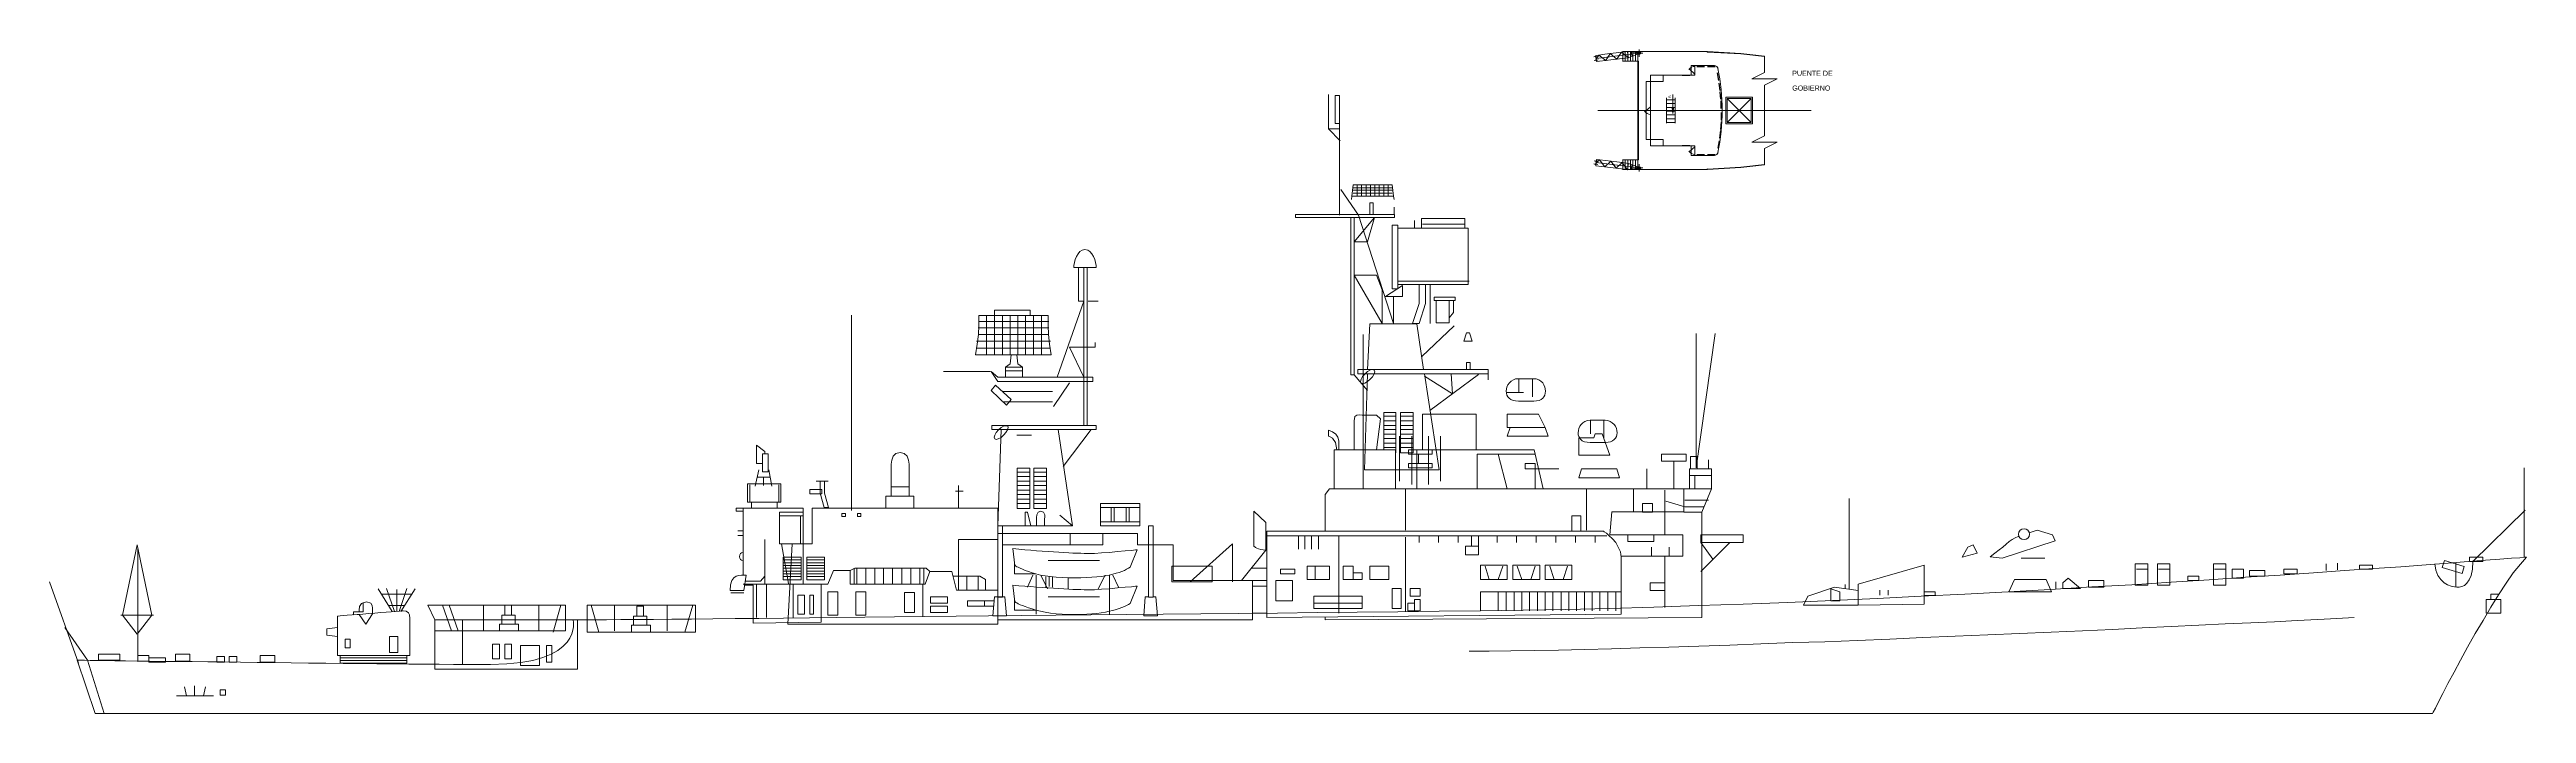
# Model space of a CAD drawing. Header units: millimetres. Extents: x -11119 to 8439, y -3599 to 8618.
# Drawn here: x -11119 to 8439, y -3599 to 1641 of the extents above; entities that cross this region are included whole.
import ezdxf

# ---------------------------------------------------------------- set-up
doc = ezdxf.new("R2010")
doc.units = ezdxf.units.MM
doc.layers.add('a_MUEBLE', color=250, linetype='Continuous', lineweight=5)
doc.layers.add('a_TEXTO', color=7, linetype='Continuous', lineweight=0)
doc.styles.add('CA_100_TEXTO', font='arial.ttf', dxfattribs={"height": 20})
doc.styles.add('CA_200_TEXTO', font='arial.ttf', dxfattribs={"height": 40})

# ---------------------------------------------------------------- blocks, each defined once
blk = doc.blocks.new('*X4')
at = {"color": 0}
for p, q in [((552.6, 104.7), (554.7, 106.7)), ((552.6, 104.5), (554.7, 106.6)), ((552.6, 104.3), (554.7, 106.4)), ((552.6, 104.1), (554.7, 106.2)), ((552.7, 105.7), (554.6, 107.5)), ((552.7, 105.5), (554.6, 107.4)), ((552.7, 105.3), (554.6, 107.2)), ((552.7, 105.1), (554.6, 107)), ((552.7, 104.9), (554.6, 106.9)), ((552.8, 106.7), (554.5, 108.3)), ((552.8, 106.5), (554.5, 108.2)), ((552.8, 106.3), (554.5, 108)), ((552.8, 106.1), (554.5, 107.8)), ((552.8, 105.9), (554.6, 107.7)), ((552.8, 104.1), (554.7, 106.1)), ((552.9, 107.5), (554.4, 109)), ((552.9, 107.3), (554.4, 108.8)), ((552.9, 107.1), (554.5, 108.6)), ((552.9, 106.9), (554.5, 108.5)), ((553, 108.4), (554.3, 109.8)), ((553, 108.2), (554.4, 109.6)), ((553, 108), (554.4, 109.4)), ((553, 107.9), (554.4, 109.3)), ((553, 107.7), (554.4, 109.1)), ((553, 104.1), (554.7, 105.9)), ((553.1, 109.4), (554.3, 110.6)), ((553.1, 109.2), (554.3, 110.4)), ((553.1, 109), (554.3, 110.2)), ((553.1, 108.8), (554.3, 110.1)), ((553.1, 108.6), (554.3, 109.9)), ((553.2, 110.4), (554.2, 111.3)), ((553.2, 110.2), (554.2, 111.2)), ((553.2, 110), (554.2, 111)), ((553.2, 109.8), (554.2, 110.9)), ((553.2, 109.6), (554.2, 110.7)), ((553.2, 104.1), (554.8, 105.8)), ((553.3, 111.2), (554.1, 112)), ((553.3, 111), (554.1, 111.8)), ((553.3, 110.8), (554.1, 111.7)), ((553.3, 110.6), (554.2, 111.5)), ((553.3, 104.1), (554.8, 105.6)), ((553.4, 112.2), (554, 112.8)), ((553.4, 112), (554, 112.6)), ((553.4, 111.8), (554.1, 112.5)), ((553.4, 111.6), (554.1, 112.3)), ((553.4, 111.4), (554.1, 112.1)), ((553.5, 113.2), (553.9, 113.6)), ((553.5, 113), (554, 113.4)), ((553.5, 112.8), (554, 113.3)), ((553.5, 112.6), (554, 113.1)), ((553.5, 112.4), (554, 112.9)), ((553.5, 104.1), (554.8, 105.4)), ((553.6, 114.2), (553.9, 114.4)), ((553.6, 114), (553.9, 114.2)), ((553.6, 113.8), (553.9, 114.1)), ((553.6, 113.6), (553.9, 113.9)), ((553.6, 113.4), (553.9, 113.7)), ((553.7, 115.2), (553.8, 115.2)), ((553.7, 115), (553.8, 115)), ((553.7, 114.8), (553.8, 114.9)), ((553.7, 114.6), (553.8, 114.7)), ((553.7, 114.4), (553.8, 114.5)), ((553.7, 104.1), (554.8, 105.3)), ((553.9, 104.1), (554.8, 105.1)), ((554, 104.1), (554.8, 105)), ((554.2, 104.1), (554.9, 104.8)), ((554.4, 104.1), (554.9, 104.6)), ((554.6, 104.1), (554.9, 104.5)), ((554.7, 104.1), (554.9, 104.3)), ((554.9, 104.1), (554.9, 104.2))]:
    blk.add_line(p, q, dxfattribs=at)
blk = doc.blocks.new('ca_nav21')
at = {"layer": 'a_MUEBLE', "linetype": 'Continuous'}
for points in [[(509.45, 4886.2), (509.45, 4614.3), (603.45, 4520.3)], [(598.35, 4657.5), (598.35, 4878.6), (562.75, 4878.6), (562.75, 4657.5), (598.35, 4657.5)], [(598.35, 4860.8), (598.35, 3933.4)], [(509.45, 4614.3), (598.35, 4614.3)], [(1022.65, 3290.5), (1022.65, 3077), (748.25, 3933.4), (608.55, 4136.6)], [(1022.65, 4083.3), (1012.55, 4172.2), (705.05, 4172.2), (694.95, 4083.3), (1022.65, 4083.3)], [(705.05, 4149.3), (1012.55, 4149.3)], [(705.05, 4129), (1012.55, 4129)], [(735.55, 4172.2), (735.55, 4083.3)], [(771.15, 4172.2), (771.15, 4083.3)], [(806.75, 4172.2), (806.75, 4083.3)], [(842.25, 4172.2), (842.25, 4083.3)], [(875.35, 4172.2), (875.35, 4083.3)], [(910.85, 4172.2), (910.85, 4083.3)], [(946.45, 4172.2), (946.45, 4083.3)], [(982.05, 4172.2), (982.05, 4083.3)], [(1030.35, 3915.6), (1030.35, 3938.4), (250.25, 3938.4), (250.25, 3915.6), (1030.35, 3915.6)], [(712.65, 3915.6), (712.65, 2673), (687.25, 2673), (687.25, 3915.6), (712.65, 3915.6)], [(694.95, 4083.3), (692.35, 4057.9)], [(705.05, 4106.1), (1012.55, 4106.1)], [(712.65, 3722.5), (819.45, 3722.5), (872.75, 3915.6)], [(712.65, 3722.5), (819.45, 3722.5), (872.75, 3915.6), (712.65, 3722.5)], [(862.65, 3938.4), (862.65, 4029.9), (837.25, 4029.9), (837.25, 3938.4), (862.65, 3938.4)], [(1022.65, 4083.3), (1027.75, 4057.9)], [(1027.75, 3996.9), (1027.75, 3938.4)], [(1058.25, 3351.5), (1058.25, 3854.6), (1012.55, 3854.6), (1012.55, 3351.5), (1058.25, 3351.5)], [(1012.55, 3854.6), (1012.55, 3854.6), (1012.55, 3854.6), (1012.55, 3854.6), (1012.55, 3854.6)], [(1612.25, 3387), (1612.25, 3829.2), (1058.25, 3829.2), (1058.25, 3387), (1612.25, 3387)], [(1190.45, 3836.8), (1190.45, 3890.2)], [(1190.45, 3836.8), (1190.45, 3890.2), (1190.45, 3836.8)], [(1586.75, 3829.2), (1586.75, 3907.9), (1243.75, 3907.9), (1243.75, 3829.2), (1586.75, 3829.2)], [(1251.35, 3862.2), (1586.75, 3862.2)], [(-1325.05, 3519.2), (-1325.05, 3537), (-1330.15, 3559.8), (-1335.25, 3582.7), (-1345.45, 3605.6), (-1358.15, 3628.4), (-1373.35, 3646.2), (-1391.15, 3656.4), (-1414.05, 3661.5), (-1434.35, 3656.4), (-1452.15, 3646.2), (-1467.35, 3628.4), (-1480.05, 3605.6), (-1490.25, 3582.7), (-1495.35, 3559.8), (-1500.45, 3537), (-1500.45, 3519.2), (-1325.05, 3519.2)], [(-1421.65, 3254.9), (-1421.65, 3519.2), (-1464.85, 3519.2), (-1464.85, 3254.9), (-1421.65, 3254.9)], [(-1396.25, 3519.2), (-1396.25, 2274.2), (-1421.65, 2274.2), (-1421.65, 3519.2), (-1396.25, 3519.2)], [(890.55, 3458.2), (712.65, 3458.2), (933.75, 3077), (933.75, 3343.8)], [(890.55, 3458.2), (712.65, 3458.2), (933.75, 3077), (933.75, 3343.8), (890.55, 3458.2)], [(1093.85, 3376.9), (1093.85, 3290.5), (959.15, 3290.5)], [(1093.85, 3376.9), (1093.85, 3290.5), (959.15, 3290.5), (1093.85, 3376.9)], [(1058.25, 3412.4), (1622.35, 3412.4)], [(1225.95, 3077), (1276.75, 3237.1), (1276.75, 3387), (1225.95, 3387), (1225.95, 3237.1), (1172.65, 3077), (1225.95, 3077)], [(1312.35, 3387), (1312.35, 3077)], [(1312.35, 3387), (1312.35, 3077), (1312.35, 3387)], [(-3256.25, 1600.8), (-3256.25, 3143.1)], [(-3256.25, 1600.8), (-3256.25, 3143.1), (-3256.25, 1600.8)], [(-1678.25, 2830.6), (-1693.55, 2914.4), (-1701.15, 2990.6), (-1703.65, 3061.8), (-1703.65, 3140.6), (-2250.05, 3140.6), (-2250.05, 3061.8), (-2252.55, 2990.6), (-2262.75, 2914.4), (-2277.95, 2830.6), (-1678.25, 2830.6)], [(-2189.05, 3140.6), (-2189.05, 2830.6)], [(-1845.95, 3140.6), (-1845.95, 3183.8), (-2128.05, 3183.8), (-2128.05, 3140.6), (-1845.95, 3140.6)], [(-2128.05, 3140.6), (-2128.05, 2830.6)], [(-2064.55, 3140.6), (-2064.55, 2830.6)], [(-2003.55, 3140.6), (-2003.55, 2830.6)], [(-1942.55, 3140.6), (-1942.55, 2830.6)], [(-1881.55, 3140.6), (-1881.55, 2830.6)], [(-1818.05, 3140.6), (-1818.05, 2830.6)], [(-1757.05, 3140.6), (-1757.05, 2830.6)], [(-1632.55, 2655.2), (-1421.65, 3254.9)], [(-1632.55, 2655.2), (-1421.65, 3254.9), (-1632.55, 2655.2)], [(-1386.05, 3254.9), (-1307.35, 3254.9)], [(-1386.05, 3254.9), (-1307.35, 3254.9), (-1386.05, 3254.9)], [(1510.55, 3260), (1510.55, 3285.4), (1345.45, 3285.4), (1345.45, 3260), (1510.55, 3260)], [(1462.25, 3082.1), (1462.25, 3260), (1360.65, 3260), (1360.65, 3082.1), (1462.25, 3082.1)], [(1462.25, 3122.8), (1462.25, 3260), (1497.85, 3260), (1497.85, 3166), (1462.25, 3122.8)], [(-2267.85, 2937.3), (-1685.95, 2937.3)], [(-2255.05, 3044), (-1698.65, 3044)], [(-2255.05, 2990.6), (-1698.65, 2990.6)], [(-2250.05, 3094.8), (-1698.65, 3094.8)], [(783.85, 2990.6), (783.85, 1773.6)], [(783.85, 2990.6), (783.85, 1773.6), (783.85, 2990.6)], [(1261.55, 2716.2), (1208.15, 3074.5), (837.25, 3074.5), (819.45, 2716.2), (1261.55, 2716.2)], [(1502.95, 3059.2), (1246.35, 2817.9)], [(1645.25, 2937.3), (1624.95, 3003.3), (1599.55, 3003.3), (1579.15, 2937.3), (1645.25, 2937.3)], [(3413.75, 2998.3), (3413.75, 1938.8), (3563.65, 2998.3)], [(-2267.85, 2883.9), (-1685.95, 2883.9)], [(-1950.15, 2830.6), (-1942.55, 2759.4), (-1906.95, 2734), (-1906.95, 2655.2), (-2039.15, 2655.2), (-2039.15, 2734), (-2003.55, 2759.4), (-1995.95, 2830.6), (-1950.15, 2830.6)], [(-1332.75, 2927.1), (-1332.75, 2891.5), (-1535.95, 2891.5), (-1421.65, 2655.2)], [(1629.95, 2716.2), (1629.95, 2769.6), (1599.55, 2769.6), (1599.55, 2716.2), (1629.95, 2716.2)], [(-2158.55, 2698.4), (-2529.55, 2698.4)], [(-2153.45, 2698.4), (-2100.05, 2619.7), (-1350.45, 2619.7), (-1350.45, 2655.2), (-2100.05, 2655.2), (-2153.45, 2698.4)], [(-1995.95, 2477.4), (-2117.85, 2591.7), (-2153.45, 2548.5), (-2031.45, 2434.3), (-1995.95, 2477.4)], [(-2039.15, 2734), (-1906.95, 2734)], [(-2039.15, 2703.5), (-1906.95, 2703.5)], [(-1535.95, 2609.5), (-1660.55, 2424.1)], [(712.65, 2673), (819.45, 2548.5)], [(1772.25, 2716.2), (1772.25, 2680.6), (743.15, 2680.6), (743.15, 2716.2), (1772.25, 2716.2)], [(839.75, 2637.4), (857.55, 2657.8), (870.25, 2680.6), (875.35, 2695.9), (870.25, 2708.6), (857.55, 2713.7), (842.25, 2711.1), (819.45, 2698.4), (799.05, 2680.6), (778.75, 2660.3), (768.55, 2637.4), (763.55, 2619.7), (766.05, 2607), (778.75, 2604.4), (796.55, 2607), (819.45, 2619.7), (839.75, 2637.4)], [(794.05, 1923.5), (819.45, 2680.6), (1269.15, 2680.6), (1383.55, 1923.5), (794.05, 1923.5)], [(1269.15, 2662.9), (1490.25, 2523.1), (1480.05, 2680.6)], [(1696.05, 2675.6), (1309.85, 2391.1)], [(1772.25, 2680.6), (1772.25, 2632.4)], [(1772.25, 2680.6), (1772.25, 2632.4), (1772.25, 2680.6)], [(2130.55, 2464.7), (2153.45, 2467.2), (2173.75, 2469.7), (2189.05, 2477.4), (2201.75, 2487.5), (2211.85, 2500.2), (2219.55, 2512.9), (2222.05, 2528.2), (2224.55, 2543.4), (2222.05, 2561.2), (2219.55, 2576.5), (2211.85, 2594.2), (2201.75, 2609.5), (2186.45, 2622.2), (2171.25, 2632.4), (2150.85, 2640), (2130.55, 2642.5), (2011.15, 2642.5), (1988.25, 2640), (1970.45, 2632.4), (1952.75, 2622.2), (1939.95, 2609.5), (1927.25, 2594.2), (1919.65, 2576.5), (1917.15, 2561.2), (1914.55, 2543.4), (1917.15, 2528.2), (1919.65, 2512.9), (1927.25, 2500.2), (1937.45, 2487.5), (1950.15, 2477.4), (1967.95, 2469.7), (1988.25, 2467.2), (2011.15, 2464.7), (2130.55, 2464.7)], [(2013.65, 2642.5), (2013.65, 2535.8)], [(2013.65, 2642.5), (2013.65, 2535.8), (2013.65, 2642.5)], [(2120.45, 2642.5), (2120.45, 2500.2)], [(2120.45, 2642.5), (2120.45, 2500.2), (2120.45, 2642.5)], [(-2064.55, 2540.9), (-1668.15, 2540.9)], [(-2064.55, 2459.6), (-1668.15, 2459.6)], [(712.65, 2081.1), (712.65, 2109), (712.65, 2172.5), (712.65, 2248.8), (712.65, 2309.8), (717.75, 2342.8), (733.05, 2355.5), (753.35, 2358), (776.25, 2355.5), (788.95, 2355.5), (804.15, 2355.5), (824.45, 2355.5), (842.25, 2355.5), (860.05, 2355.5), (875.35, 2355.5), (885.45, 2355.5), (890.55, 2355.5), (921.05, 2325), (890.55, 2081.1), (712.65, 2081.1)], [(1040.45, 2058.2), (1043.05, 2058.2), (1043.05, 2375.8), (946.45, 2375.8), (946.45, 2081.1), (946.45, 2081.1)], [(1177.65, 2058.2), (1177.65, 2375.8), (1078.55, 2375.8), (1078.55, 2058.2), (1177.65, 2058.2)], [(1675.75, 2081.1), (1675.75, 2363.1), (1251.35, 2363.1), (1251.35, 2081.1), (1675.75, 2081.1)], [(1919.65, 2533.3), (2049.25, 2533.3)], [(1919.65, 2533.3), (2049.25, 2533.3), (1919.65, 2533.3)], [(2222.05, 2256.4), (1922.25, 2256.4), (1922.25, 2363.1), (2168.65, 2363.1), (2222.05, 2256.4)], [(-1325.05, 2274.2), (-1325.05, 2241.1), (-2148.35, 2241.1), (-2148.35, 2274.2), (-1325.05, 2274.2)], [(-2054.35, 2198), (-2036.55, 2218.3), (-2023.85, 2238.6), (-2018.75, 2256.4), (-2021.35, 2269.1), (-2034.05, 2271.6), (-2051.85, 2269.1), (-2074.65, 2256.4), (-2095.05, 2238.6), (-2112.75, 2218.3), (-2125.55, 2195.4), (-2130.55, 2180.2), (-2125.55, 2167.5), (-2112.75, 2162.4), (-2097.55, 2167.5), (-2074.65, 2177.6), (-2054.35, 2198)], [(-2100.05, 1481.4), (-2074.65, 2241.1), (-1624.95, 2241.1), (-1510.55, 1481.4), (-2100.05, 1481.4)], [(-1950.15, 2195.4), (-1835.85, 2195.4)], [(-1950.15, 2195.4), (-1835.85, 2195.4), (-1950.15, 2195.4)], [(-1363.25, 2241.1), (-1584.25, 1948.9)], [(509.45, 2236.1), (509.45, 2187.8), (519.55, 2185.2), (542.45, 2172.5), (565.35, 2139.5), (575.45, 2081.1), (590.75, 2081.1), (590.75, 2086.1), (593.25, 2103.9), (593.25, 2124.3), (590.75, 2152.2), (583.15, 2180.2), (567.85, 2205.6), (542.45, 2223.4), (509.45, 2236.1)], [(946.45, 2345.3), (1043.05, 2345.3)], [(946.45, 2309.8), (1043.05, 2309.8)], [(946.45, 2274.2), (1043.05, 2274.2)], [(946.45, 2241.1), (1043.05, 2241.1)], [(946.45, 2205.6), (1043.05, 2205.6)], [(946.45, 2170), (1043.05, 2170)], [(1070.95, 2187.8), (1070.95, 1834.6)], [(1070.95, 2187.8), (1070.95, 1834.6), (1070.95, 2187.8)], [(1078.55, 2345.3), (1177.65, 2345.3)], [(1078.55, 2309.8), (1177.65, 2309.8)], [(1078.55, 2274.2), (1177.65, 2274.2)], [(1078.55, 2241.1), (1177.65, 2241.1)], [(1078.55, 2205.6), (1177.65, 2205.6)], [(1078.55, 2170), (1177.65, 2170)], [(1167.55, 2187.8), (1167.55, 1806.6)], [(1299.65, 2187.8), (1299.65, 1806.6)], [(1393.65, 2187.8), (1393.65, 1834.6)], [(1393.65, 2187.8), (1393.65, 1834.6), (1393.65, 2187.8)], [(2244.95, 2187.8), (2222.05, 2256.4), (1945.05, 2256.4), (1922.25, 2187.8), (2244.95, 2187.8)], [(2694.65, 2139.5), (2717.55, 2142), (2737.85, 2144.6), (2753.15, 2152.2), (2765.85, 2162.4), (2775.95, 2172.5), (2783.65, 2185.2), (2786.15, 2200.5), (2788.65, 2215.7), (2786.15, 2233.5), (2783.65, 2248.8), (2775.95, 2266.6), (2765.85, 2281.8), (2750.55, 2294.5), (2735.35, 2304.7), (2715.05, 2312.3), (2694.65, 2314.8), (2575.25, 2314.8), (2554.95, 2312.3), (2534.55, 2304.7), (2519.35, 2294.5), (2506.65, 2281.8), (2493.95, 2266.6), (2486.35, 2248.8), (2483.75, 2233.5), (2481.25, 2215.7), (2481.25, 2200.5), (2486.35, 2185.2), (2493.95, 2172.5), (2501.55, 2162.4), (2514.25, 2152.2), (2532.05, 2144.6), (2552.35, 2142), (2575.25, 2139.5), (2694.65, 2139.5)], [(2732.75, 2037.9), (2486.35, 2037.9), (2486.35, 2175.1), (2605.75, 2175.1), (2615.95, 2208.1), (2671.85, 2208.1), (2732.75, 2037.9)], [(2580.35, 2314.8), (2580.35, 2208.1)], [(2580.35, 2314.8), (2580.35, 2208.1), (2580.35, 2314.8)], [(2684.55, 2314.8), (2684.55, 2175.1)], [(2684.55, 2314.8), (2684.55, 2175.1), (2684.55, 2314.8)], [(-3939.75, 2050.6), (-3939.75, 2068.4), (-4005.85, 2116.6), (-4005.85, 1974.3), (-3957.55, 1974.3), (-3957.55, 1974.3)], [(-3914.35, 1908.3), (-3914.35, 2050.6), (-3957.55, 2050.6), (-3957.55, 1908.3), (-3914.35, 1908.3)], [(-2801.45, 1715.2), (-2801.45, 1778.7), (-2801.45, 1893), (-2801.45, 1966.7), (-2806.45, 1999.8), (-2816.65, 2030.2), (-2839.55, 2053.1), (-2872.55, 2060.7), (-2905.55, 2053.1), (-2925.95, 2030.2), (-2938.65, 1999.8), (-2943.75, 1966.7), (-2943.75, 1893), (-2943.75, 1778.7), (-2943.75, 1715.2), (-2943.75, 1715.2)], [(1040.45, 1773.6), (1040.45, 2081.1), (555.15, 2081.1), (555.15, 1773.6), (1040.45, 1773.6)], [(946.45, 2134.4), (1043.05, 2134.4)], [(946.45, 2098.9), (1043.05, 2098.9)], [(1078.55, 2134.4), (1177.65, 2134.4)], [(1078.55, 2098.9), (1177.65, 2098.9)], [(1327.65, 2045.5), (1327.65, 2081.1), (1142.15, 2081.1), (1142.15, 2045.5), (1327.65, 2045.5)], [(1327.65, 1938.8), (1327.65, 1974.3), (1142.15, 1974.3), (1142.15, 1938.8), (1327.65, 1938.8)], [(1208.15, 2081.1), (2133.15, 2081.1), (2204.25, 1773.6), (1208.15, 1773.6), (1208.15, 2081.1)], [(1220.85, 2045.5), (1220.85, 1974.3)], [(1220.85, 2045.5), (1220.85, 1974.3), (1220.85, 2045.5)], [(1683.35, 1773.6), (1683.35, 2045.5), (2143.25, 2045.5)], [(1851.05, 2045.5), (1922.25, 1773.6)], [(2143.25, 1931.1), (2143.25, 1974.3), (2064.55, 1974.3), (2064.55, 1931.1), (2143.25, 1931.1)], [(3335.05, 1992.1), (3335.05, 2045.5), (3139.35, 2045.5), (3139.35, 1992.1), (3335.05, 1992.1)], [(3235.95, 1992.1), (3235.95, 1773.6)], [(3421.35, 1931.1), (3421.35, 2027.7), (3368.05, 2027.7), (3368.05, 1931.1), (3421.35, 1931.1)], [(3510.35, 2002.3), (3510.35, 1931.1)], [(-3812.75, 1666.9), (-3812.75, 1811.7), (-4076.95, 1811.7), (-4076.95, 1666.9), (-3812.75, 1666.9)], [(-4059.25, 1804.1), (-4059.25, 1666.9)], [(-4059.25, 1804.1), (-4059.25, 1666.9), (-4059.25, 1804.1)], [(-3988.05, 1923.5), (-4016.05, 1793.9)], [(-3988.05, 1923.5), (-4016.05, 1793.9), (-3988.05, 1923.5)], [(-4003.35, 1865.1), (-3896.55, 1865.1)], [(-4003.35, 1865.1), (-3896.55, 1865.1), (-4003.35, 1865.1)], [(-3949.95, 1865.1), (-3949.95, 1799)], [(-3949.95, 1865.1), (-3949.95, 1799), (-3949.95, 1865.1)], [(-3909.25, 1923.5), (-3883.85, 1793.9)], [(-3830.55, 1804.1), (-3830.55, 1666.9)], [(-3830.55, 1804.1), (-3830.55, 1666.9), (-3830.55, 1804.1)], [(-3490.05, 1732.9), (-3490.05, 1768.5), (-3584.05, 1768.5), (-3584.05, 1732.9), (-3490.05, 1732.9)], [(-3535.75, 1834.6), (-3439.25, 1834.6)], [(-3535.75, 1834.6), (-3439.25, 1834.6), (-3535.75, 1834.6)], [(-3472.25, 1626.2), (-3502.75, 1738), (-3502.75, 1834.6), (-3469.65, 1834.6), (-3469.65, 1738), (-3436.65, 1626.2), (-3472.25, 1626.2)], [(-2943.75, 1788.8), (-2801.45, 1788.8)], [(-2943.75, 1788.8), (-2801.45, 1788.8), (-2943.75, 1788.8)], [(-2410.05, 1799), (-2410.05, 1621.1)], [(-1848.55, 1618.6), (-1848.55, 1936.2), (-1947.65, 1936.2), (-1947.65, 1618.6), (-1848.55, 1618.6)], [(-1947.65, 1905.7), (-1848.55, 1905.7)], [(-1947.65, 1870.2), (-1848.55, 1870.2)], [(-1947.65, 1834.6), (-1848.55, 1834.6)], [(-1947.65, 1799), (-1848.55, 1799)], [(-1947.65, 1763.4), (-1848.55, 1763.4)], [(-1716.45, 1618.6), (-1716.45, 1936.2), (-1815.55, 1936.2), (-1815.55, 1618.6), (-1716.45, 1618.6)], [(-1815.55, 1905.7), (-1716.45, 1905.7)], [(-1815.55, 1870.2), (-1716.45, 1870.2)], [(-1815.55, 1834.6), (-1716.45, 1834.6)], [(-1815.55, 1799), (-1716.45, 1799)], [(-1815.55, 1763.4), (-1716.45, 1763.4)], [(484.05, 1438.2), (484.05, 1445.8), (484.05, 1727.9), (519.55, 1773.6), (3317.25, 1773.6), (3317.25, 1588.1), (3456.95, 1588.1), (3456.95, 757.2), (484.05, 739.4), (484.05, 762.3), (484.05, 762.3)], [(1119.25, 1773.6), (1119.25, 1445.8)], [(1119.25, 1773.6), (1119.25, 1445.8), (1119.25, 1773.6)], [(2064.55, 1931.1), (2328.75, 1931.1)], [(2143.25, 1931.1), (2143.25, 1773.6)], [(2809.05, 1860), (2786.15, 1931.1), (2509.15, 1931.1), (2486.35, 1860), (2809.05, 1860)], [(2547.25, 1773.6), (2547.25, 1445.8)], [(2918.25, 1773.6), (2918.25, 1595.7)], [(3025.05, 1931.1), (3025.05, 1773.6)], [(3025.05, 1931.1), (3025.05, 1773.6), (3025.05, 1931.1)], [(3167.25, 1763.4), (3167.25, 1410.2)], [(3317.25, 1773.6), (3535.75, 1773.6), (3456.95, 1588.1), (3317.25, 1588.1), (3317.25, 1773.6)], [(3535.75, 1773.6), (3535.75, 1931.1), (3360.45, 1931.1), (3360.45, 1773.6), (3535.75, 1773.6)], [(3360.45, 1877.8), (3535.75, 1877.8)], [(3403.65, 1877.8), (3403.65, 1773.6)], [(9951.75, 1938.8), (9951.75, 1234.9)], [(9951.75, 1938.8), (9951.75, 1234.9), (9951.75, 1938.8)], [(-4165.95, 1595.7), (-4165.95, 1621.1), (-4112.55, 1621.1), (-4112.55, 1595.7), (-4165.95, 1595.7)], [(-4112.55, 1092.6), (-4112.55, 1621.1), (-3637.35, 1621.1), (-3637.35, 1021.5), (-3495.15, 1021.5), (-3495.15, 721.6), (-4033.75, 714), (-4033.75, 1013.8), (-4099.85, 1013.8), (-4099.85, 1016.4)], [(-3843.25, 1621.1), (-3843.25, 1666.9), (-4046.55, 1666.9), (-4046.55, 1621.1), (-3843.25, 1621.1)], [(-3637.35, 1339.1), (-3637.35, 1588.1), (-3825.45, 1588.1), (-3825.45, 1339.1), (-3637.35, 1339.1)], [(-3723.75, 1339.1), (-3566.25, 1339.1), (-3566.25, 1621.1), (-2100.05, 1621.1), (-2100.05, 703.8), (-3759.35, 703.8), (-3723.75, 1339.1)], [(-3304.55, 1555.1), (-3304.55, 1577.9), (-3332.45, 1577.9), (-3332.45, 1555.1), (-3304.55, 1555.1)], [(-3182.55, 1555.1), (-3182.55, 1577.9), (-3207.95, 1577.9), (-3207.95, 1555.1), (-3182.55, 1555.1)], [(-2763.25, 1621.1), (-2763.25, 1715.2), (-2984.35, 1715.2), (-2984.35, 1621.1), (-2763.25, 1621.1)], [(-2435.55, 1755.8), (-2374.55, 1755.8)], [(-2435.55, 1755.8), (-2374.55, 1755.8), (-2435.55, 1755.8)], [(-1947.65, 1727.9), (-1848.55, 1727.9)], [(-1947.65, 1692.3), (-1848.55, 1692.3)], [(-1947.65, 1656.7), (-1848.55, 1656.7)], [(-1884.15, 1588.1), (-1866.35, 1588.1), (-1840.95, 1481.4), (-1884.15, 1481.4), (-1884.15, 1588.1)], [(-1815.55, 1727.9), (-1716.45, 1727.9)], [(-1815.55, 1692.3), (-1716.45, 1692.3)], [(-1815.55, 1656.7), (-1716.45, 1656.7)], [(-1731.65, 1481.4), (-1731.65, 1539.8), (-1729.15, 1547.5), (-1729.15, 1567.8), (-1739.25, 1588.1), (-1762.15, 1595.7), (-1782.45, 1588.1), (-1792.65, 1567.8), (-1795.15, 1547.5), (-1795.15, 1539.8), (-1795.15, 1481.4), (-1731.65, 1481.4)], [(-1612.25, 1565.2), (-1510.55, 1481.4)], [(-1612.25, 1565.2), (-1510.55, 1481.4), (-1612.25, 1565.2)], [(-979.55, 1481.4), (-979.55, 1656.7), (-1289.55, 1656.7), (-1289.55, 1481.4), (-979.55, 1481.4)], [(-1289.55, 1626.2), (-979.55, 1626.2)], [(-1289.55, 1626.2), (-979.55, 1626.2), (-1289.55, 1626.2)], [(-1182.75, 1511.9), (-1182.75, 1626.2), (-1205.65, 1626.2), (-1205.65, 1511.9), (-1182.75, 1511.9)], [(-1063.35, 1511.9), (-1063.35, 1626.2), (-1086.25, 1626.2), (-1086.25, 1511.9), (-1063.35, 1511.9)], [(-79.95, 1595.7), (-79.95, 1321.3), (-77.45, 1318.8), (-72.35, 1316.2), (-64.75, 1311.1), (-54.55, 1306.1), (-41.85, 1298.4), (-24.05, 1293.4), (-6.35, 1290.8), (16.55, 1288.3), (16.55, 1506.8), (-79.95, 1595.7)], [(2821.75, 1242.5), (3307.05, 1242.5), (3307.05, 1410.2), (2732.75, 1410.2), (2748.05, 1590.7), (3317.25, 1590.7)], [(3068.15, 1588.1), (3068.15, 1656.7), (2989.45, 1656.7), (2989.45, 1588.1), (3068.15, 1588.1)], [(3474.75, 1631.3), (3324.85, 1631.3), (3174.95, 1674.5)], [(3324.85, 1684.7), (3510.35, 1684.7)], [(4620.75, 978.3), (4620.75, 1697.4)], [(4620.75, 978.3), (4620.75, 1697.4), (4620.75, 978.3)], [(9245.35, 1181.6), (9252.95, 1130.7), (9270.75, 1090.1), (9293.65, 1057), (9319.05, 1031.6), (9347.05, 1016.4), (9374.95, 1003.7), (9400.35, 998.6), (9420.65, 996.1), (9438.45, 996.1), (9458.85, 1001.1), (9479.15, 1011.3), (9499.45, 1029.1), (9517.25, 1054.5), (9532.55, 1090.1), (9542.65, 1138.4), (9545.25, 1199.3), (9959.35, 1605.9)], [(-4112.55, 1440.7), (-4153.25, 1440.7)], [(-4112.55, 1405.2), (-4153.25, 1405.2)], [(-3939.75, 1372.1), (-3939.75, 1026.5)], [(-3939.75, 1372.1), (-3939.75, 1026.5), (-3939.75, 1372.1)], [(-3825.45, 1560.2), (-3637.35, 1560.2)], [(-3657.75, 1555.1), (-3657.75, 1339.1)], [(-2100.05, 973.2), (-2100.05, 1372.1), (-2410.05, 1372.1), (-2410.05, 973.2), (-2100.05, 973.2)], [(-2064.55, 1481.4), (-2064.55, 917.3), (-2100.05, 917.3), (-2100.05, 1481.4), (-2064.55, 1481.4)], [(-2100.05, 1420.4), (-997.35, 1420.4), (-997.35, 1331.5), (-715.25, 1331.5), (-715.25, 1049.4), (-90.15, 1049.4), (-90.15, 739.4), (-2100.05, 739.4), (-2100.05, 1420.4)], [(-1271.75, 1331.5), (-1271.75, 1420.4), (-2064.55, 1420.4), (-2064.55, 1331.5), (-1271.75, 1331.5)], [(-1528.35, 1420.4), (-1528.35, 1331.5)], [(-1528.35, 1420.4), (-1528.35, 1331.5), (-1528.35, 1420.4)], [(-1289.55, 1511.9), (-979.55, 1511.9)], [(-1289.55, 1511.9), (-979.55, 1511.9), (-1289.55, 1511.9)], [(-875.35, 1481.4), (-875.35, 917.3), (-910.95, 917.3), (-910.95, 1481.4), (-875.35, 1481.4)], [(24.15, 757.2), (24.15, 1438.2), (2681.95, 1438.2), (2687.05, 1433.1), (2704.85, 1422.9), (2725.15, 1405.2), (2753.15, 1379.7), (2778.55, 1349.3), (2798.85, 1313.7), (2816.65, 1275.6), (2821.75, 1234.9), (2821.75, 1115.5), (2821.75, 968.1), (2821.75, 838.5), (2821.75, 785.2), (24.15, 757.2)], [(24.15, 1402.6), (2707.35, 1402.6)], [(24.15, 1402.6), (2707.35, 1402.6), (24.15, 1402.6)], [(273.05, 1402.6), (273.05, 1295.9)], [(273.05, 1402.6), (273.05, 1295.9), (273.05, 1402.6)], [(323.95, 1402.6), (323.95, 1295.9)], [(323.95, 1402.6), (323.95, 1295.9), (323.95, 1402.6)], [(377.25, 1402.6), (377.25, 1295.9)], [(377.25, 1402.6), (377.25, 1295.9), (377.25, 1402.6)], [(430.65, 1402.6), (430.65, 1295.9)], [(430.65, 1402.6), (430.65, 1295.9), (430.65, 1402.6)], [(590.75, 1402.6), (590.75, 792.8)], [(1119.25, 1392.5), (1119.25, 802.9)], [(1119.25, 1392.5), (1119.25, 802.9), (1119.25, 1392.5)], [(1225.95, 1402.6), (1225.95, 1349.3)], [(1378.45, 1402.6), (1378.45, 1349.3)], [(1533.45, 1402.6), (1533.45, 1349.3)], [(1693.55, 1321.3), (1693.55, 1402.6), (1640.15, 1402.6), (1640.15, 1321.3), (1693.55, 1321.3)], [(1843.45, 1402.6), (1843.45, 1349.3)], [(1995.85, 1402.6), (1995.85, 1349.3)], [(2150.85, 1402.6), (2150.85, 1349.3)], [(2305.85, 1402.6), (2305.85, 1349.3)], [(2504.05, 1438.2), (2504.05, 1560.2), (2432.95, 1560.2), (2432.95, 1438.2), (2504.05, 1438.2)], [(2460.95, 1402.6), (2460.95, 1349.3)], [(2615.95, 1402.6), (2615.95, 1349.3)], [(3078.35, 1356.9), (3078.35, 1410.2), (2875.05, 1410.2), (2875.05, 1356.9), (3078.35, 1356.9)], [(3784.75, 1349.3), (3784.75, 1410.2), (3449.35, 1410.2), (3449.35, 1349.3), (3784.75, 1349.3)], [(6043.75, 1425.5), (6058.95, 1430.6), (6074.25, 1435.7), (6089.45, 1440.7), (6107.25, 1445.8), (6226.65, 1410.2), (6246.95, 1362), (5830.25, 1224.7), (5733.75, 1237.5), (5771.85, 1265.4), (5804.85, 1290.8), (5835.35, 1313.7), (5860.75, 1336.6), (5886.15, 1356.9), (5909.05, 1372.1), (5931.95, 1387.4), (5957.35, 1397.5), (5962.35, 1400.1), (5962.35, 1397.5)], [(6003.05, 1372.1), (6018.35, 1374.7), (6033.55, 1384.8), (6043.75, 1397.5), (6046.25, 1415.3), (6043.75, 1430.6), (6033.55, 1445.8), (6018.35, 1456), (6003.05, 1458.5), (5985.25, 1456), (5972.55, 1445.8), (5962.35, 1430.6), (5959.85, 1415.3), (5962.35, 1397.5), (5972.55, 1384.8), (5985.25, 1374.7), (6003.05, 1372.1)], [(-9369.85, 421.8), (-9227.55, 0), (9227.55, 0), (9232.65, 10.1), (9250.45, 43.2), (9275.85, 91.5), (9308.85, 157.5), (9349.55, 236.3), (9397.85, 325.2), (9448.65, 421.8), (9504.55, 523.4), (9565.55, 630.2), (9626.55, 734.3), (9687.55, 838.5), (9748.45, 937.6), (9809.45, 1029.1), (9865.35, 1110.4), (9921.25, 1179), (9969.55, 1234.9), (9956.85, 1234.9), (9916.15, 1229.8), (9850.15, 1224.7), (9758.65, 1217.1), (9646.85, 1209.5), (9509.65, 1199.3), (9352.05, 1186.6), (9176.75, 1173.9), (8978.55, 1158.7), (8765.15, 1143.4), (8533.85, 1128.2), (8287.45, 1110.4), (8025.65, 1092.6), (7751.25, 1074.8), (7464.15, 1054.5), (7164.25, 1036.7), (6854.25, 1016.4), (6536.65, 998.6), (6208.85, 978.3), (5876.05, 960.5), (5535.55, 942.7), (5189.95, 924.9), (4841.85, 907.1), (4491.15, 891.9), (4137.95, 876.6), (3784.75, 863.9), (3431.55, 851.2), (3078.35, 838.5), (2730.25, 828.4), (2384.65, 820.7), (2046.75, 815.6), (1711.35, 810.6), (1383.55, 808), (1058.25, 802.9), (735.55, 800.4), (420.45, 797.9), (108.05, 792.8), (-196.85, 790.2), (-496.75, 787.7), (-794.05, 785.2), (-1081.15, 780.1), (-1365.75, 777.5), (-1642.75, 775), (-1912.05, 772.4), (-2173.75, 769.9), (-2430.45, 767.4), (-2676.95, 764.8), (-2915.75, 762.3), (-3149.55, 759.7), (-3370.55, 757.2), (-3586.55, 754.7), (-3792.45, 752.1), (-3988.05, 749.6), (-4173.55, 749.6), (-4351.45, 747), (-4519.15, 744.5), (-4674.15, 744.5), (-4818.95, 742), (-4953.65, 742), (-5078.15, 742), (-5189.95, 739.4), (-5289.05, 739.4), (-5377.95, 739.4), (-5454.25, 739.4), (-5454.25, 734.3), (-5451.65, 724.2), (-5451.65, 706.4), (-5451.65, 683.5), (-5456.75, 658.1), (-5464.35, 627.6), (-5479.65, 594.6), (-5502.45, 564.1), (-5532.95, 531.1), (-5573.65, 498), (-5627.05, 467.5), (-5693.05, 442.1), (-5771.85, 419.3), (-5865.85, 401.5), (-5977.65, 391.3), (-6107.25, 386.2), (-6196.15, 386.2), (-6295.25, 386.2), (-6399.45, 386.2), (-6511.25, 388.8), (-6628.15, 388.8), (-6750.15, 388.8), (-6874.65, 391.3), (-7004.25, 391.3), (-7136.35, 393.8), (-7271.05, 393.8), (-7405.75, 396.4), (-7542.95, 396.4), (-7680.15, 398.9), (-7814.85, 401.5), (-7949.45, 401.5), (-8081.65, 404), (-8213.75, 406.5), (-8338.25, 406.5), (-8462.75, 409.1), (-8579.65, 411.6), (-8691.45, 411.6), (-8798.15, 414.2), (-8897.25, 414.2), (-8988.75, 416.7), (-9072.55, 416.7), (-9146.25, 419.3), (-9212.35, 419.3), (-9268.25, 419.3), (-9311.45, 421.8), (-9344.45, 421.8), (-9362.25, 421.8), (-9369.85, 421.8)], [(-8897.25, 625.1), (-8780.35, 775), (-8897.25, 1331.5), (-9011.65, 775), (-8897.25, 625.1)], [(-8892.15, 1295.9), (-8892.15, 414.2)], [(-4112.55, 1207), (-4125.25, 1209.5), (-4132.85, 1214.6), (-4137.95, 1224.7), (-4140.55, 1237.5), (-4137.95, 1252.7), (-4132.85, 1262.9), (-4125.25, 1267.9), (-4112.55, 1270.5), (-4112.55, 1207)], [(-3807.65, 1339.1), (-3754.25, 1026.5)], [(-3652.65, 1054.5), (-3652.65, 1234.9), (-3794.95, 1234.9), (-3794.95, 1054.5), (-3652.65, 1054.5)], [(-3789.85, 1212), (-3652.65, 1212)], [(-3789.85, 1189.2), (-3652.65, 1189.2)], [(-3469.65, 1054.5), (-3469.65, 1234.9), (-3609.45, 1234.9), (-3609.45, 1054.5), (-3469.65, 1054.5)], [(-3604.35, 1212), (-3469.65, 1212)], [(-3604.35, 1189.2), (-3469.65, 1189.2)], [(-1983.25, 1301), (-1965.45, 1168.8), (-1962.85, 1168.8), (-1957.75, 1163.8), (-1950.15, 1158.7), (-1940.05, 1153.6), (-1924.75, 1146), (-1906.95, 1138.4), (-1884.15, 1128.2), (-1858.65, 1120.6), (-1830.75, 1110.4), (-1800.25, 1102.8), (-1764.65, 1092.6), (-1726.55, 1087.5), (-1685.95, 1079.9), (-1640.15, 1074.8), (-1591.85, 1072.3), (-1541.05, 1069.7), (-1490.25, 1069.7), (-1444.55, 1069.7), (-1398.75, 1072.3), (-1358.15, 1074.8), (-1320.05, 1077.4), (-1284.45, 1082.5), (-1251.45, 1087.5), (-1220.95, 1092.6), (-1192.95, 1100.2), (-1165.05, 1107.9), (-1142.15, 1112.9), (-1121.85, 1120.6), (-1101.45, 1128.2), (-1083.65, 1138.4), (-1068.45, 1146), (-1055.75, 1153.6), (-999.85, 1290.8), (-1012.55, 1290.8), (-1045.55, 1285.7), (-1096.35, 1283.2), (-1154.85, 1278.1), (-1218.35, 1270.5), (-1281.85, 1267.9), (-1337.75, 1262.9), (-1378.45, 1262.9), (-1396.25, 1262.9), (-1419.15, 1262.9), (-1444.55, 1265.4), (-1475.05, 1265.4), (-1508.05, 1265.4), (-1541.05, 1267.9), (-1579.15, 1270.5), (-1619.85, 1273), (-1660.55, 1275.6), (-1703.65, 1278.1), (-1749.45, 1280.6), (-1795.15, 1283.2), (-1840.95, 1288.3), (-1886.65, 1290.8), (-1934.95, 1295.9), (-1983.25, 1301)], [(-1967.95, 1186.6), (-1967.95, 1102.8), (-1800.25, 1102.8), (-1800.25, 1102.8)], [(-1703.65, 1207), (-1297.15, 1207)], [(-1703.65, 1207), (-1297.15, 1207), (-1703.65, 1207)], [(-583.15, 1039.3), (-247.75, 1339.1), (-247.75, 1039.3)], [(16.55, 1288.3), (-176.55, 1049.4)], [(1693.55, 1252.7), (1693.55, 1321.3), (1591.85, 1321.3), (1591.85, 1252.7), (1693.55, 1252.7)], [(3060.55, 1313.7), (3060.55, 1242.5)], [(3167.25, 1242.5), (3167.25, 836)], [(3200.35, 1313.7), (3200.35, 1242.5)], [(3449.35, 1349.3), (3545.95, 1217.1)], [(3678.05, 1349.3), (3449.35, 1120.6)], [(5512.65, 1234.9), (5558.35, 1313.7), (5601.55, 1331.5), (5632.05, 1265.4), (5512.65, 1234.9)], [(5980.15, 1224.7), (6165.65, 1224.7)], [(5980.15, 1224.7), (6165.65, 1224.7), (5980.15, 1224.7)], [(6978.75, 1013.8), (6978.75, 1181.6), (6879.65, 1181.6), (6879.65, 1013.8), (6978.75, 1013.8)], [(7154.15, 1013.8), (7154.15, 1181.6), (7057.55, 1181.6), (7057.55, 1013.8), (7154.15, 1013.8)], [(7596.25, 1013.8), (7596.25, 1181.6), (7497.15, 1181.6), (7497.15, 1013.8), (7596.25, 1013.8)], [(8389.05, 1181.6), (8389.05, 1128.2)], [(8389.05, 1181.6), (8389.05, 1128.2), (8389.05, 1181.6)], [(8477.95, 1186.6), (8477.95, 1133.3)], [(8477.95, 1186.6), (8477.95, 1133.3), (8477.95, 1186.6)], [(9461.35, 1105.3), (9476.65, 1161.2), (9321.65, 1207), (9303.85, 1151.1), (9461.35, 1105.3)], [(9413.05, 1189.2), (9413.05, 996.1)], [(9623.95, 1199.3), (9623.95, 1234.9), (9519.75, 1234.9), (9519.75, 1199.3), (9623.95, 1199.3)], [(-9359.75, 396.4), (-9588.45, 1039.3)], [(-6994.05, 983.4), (-6882.25, 805.5)], [(-6927.95, 985.9), (-6864.45, 805.5)], [(-6846.65, 978.3), (-6846.65, 805.5)], [(-6767.95, 985.9), (-6828.85, 805.5)], [(-6701.85, 983.4), (-6813.65, 805.5)], [(-4087.15, 1092.6), (-4104.95, 1092.6), (-4125.25, 1092.6), (-4145.55, 1090.1), (-4165.95, 1085), (-4186.25, 1069.7), (-4201.55, 1049.4), (-4211.65, 1016.4), (-4214.25, 970.6), (-4107.45, 970.6), (-4087.15, 1092.6)], [(-3637.35, 1021.5), (-4112.55, 1021.5)], [(-4094.75, 1044.3), (-3975.35, 1044.3), (-3939.75, 1085)], [(-4005.85, 1021.5), (-4005.85, 757.2)], [(-4005.85, 1021.5), (-4005.85, 757.2), (-4005.85, 1021.5)], [(-3927.05, 1021.5), (-3927.05, 757.2)], [(-3927.05, 1021.5), (-3927.05, 757.2), (-3927.05, 1021.5)], [(-3789.85, 1168.8), (-3652.65, 1168.8)], [(-3789.85, 1146), (-3652.65, 1146)], [(-3789.85, 1123.1), (-3652.65, 1123.1)], [(-3789.85, 1102.8), (-3652.65, 1102.8)], [(-3789.85, 1079.9), (-3652.65, 1079.9)], [(-3716.15, 1021.5), (-3716.15, 757.2)], [(-3716.15, 1021.5), (-3716.15, 757.2), (-3716.15, 1021.5)], [(-3604.35, 1168.8), (-3469.65, 1168.8)], [(-3604.35, 1146), (-3469.65, 1146)], [(-3604.35, 1123.1), (-3469.65, 1123.1)], [(-3604.35, 1102.8), (-3469.65, 1102.8)], [(-3604.35, 1079.9), (-3469.65, 1079.9)], [(-3495.15, 1021.5), (-3441.75, 1021.5), (-3398.55, 1128.2), (-3266.45, 1128.2), (-3266.45, 1021.5), (-2674.35, 1021.5), (-2638.75, 1120.6), (-2463.45, 1120.6), (-2427.85, 973.2), (-2100.05, 973.2)], [(-3266.45, 1128.2), (-3230.85, 1146), (-2666.75, 1146), (-2638.75, 1120.6)], [(-3235.95, 1146), (-3235.95, 1021.5)], [(-3213.05, 1146), (-3213.05, 1021.5)], [(-3141.95, 1146), (-3141.95, 1021.5)], [(-3070.75, 1146), (-3070.75, 1021.5)], [(-3002.15, 1146), (-3002.15, 1021.5)], [(-2931.05, 1146), (-2931.05, 1021.5)], [(-2859.85, 1146), (-2859.85, 1021.5)], [(-2788.75, 1146), (-2788.75, 1021.5)], [(-2717.55, 1146), (-2717.55, 1021.5)], [(-2692.15, 767.4), (-2692.15, 1021.5)], [(-2684.55, 1146), (-2684.55, 1021.5)], [(-2453.25, 1085), (-2242.35, 1085), (-2199.15, 1057), (-2199.15, 973.2)], [(-2344.05, 1085), (-2344.05, 973.2)], [(-2255.05, 1085), (-2255.05, 973.2)], [(-1983.25, 1013.8), (-1965.45, 881.7), (-1962.85, 881.7), (-1957.75, 876.6), (-1950.15, 874.1), (-1940.05, 866.5), (-1924.75, 858.8), (-1906.95, 851.2), (-1884.15, 843.6), (-1858.65, 833.4), (-1830.75, 825.8), (-1800.25, 815.6), (-1764.65, 808), (-1726.55, 800.4), (-1685.95, 792.8), (-1640.15, 787.7), (-1591.85, 785.2), (-1541.05, 782.6), (-1490.25, 782.6), (-1444.55, 782.6), (-1398.75, 785.2), (-1358.15, 787.7), (-1320.05, 790.2), (-1284.45, 795.3), (-1251.45, 800.4), (-1220.95, 808), (-1192.95, 813.1), (-1165.05, 820.7), (-1142.15, 828.4), (-1121.85, 836), (-1101.45, 843.6), (-1083.65, 851.2), (-1068.45, 861.4), (-1055.75, 869), (-999.85, 1003.7), (-1012.55, 1003.7), (-1045.55, 998.6), (-1096.35, 996.1), (-1154.85, 991), (-1218.35, 983.4), (-1281.85, 980.8), (-1337.75, 975.7), (-1378.45, 975.7), (-1396.25, 975.7), (-1419.15, 975.7), (-1444.55, 978.3), (-1475.05, 978.3), (-1508.05, 978.3), (-1541.05, 980.8), (-1579.15, 983.4), (-1619.85, 985.9), (-1660.55, 988.4), (-1703.65, 991), (-1749.45, 993.5), (-1795.15, 996.1), (-1840.95, 1001.1), (-1886.65, 1003.7), (-1934.95, 1008.8), (-1983.25, 1013.8)], [(-1823.15, 1092.6), (-1866.35, 996.1)], [(-1797.75, 785.2), (-1797.75, 1092.6)], [(-1797.75, 785.2), (-1797.75, 1092.6), (-1797.75, 785.2)], [(-1762.15, 1092.6), (-1708.75, 983.4)], [(-1721.45, 996.1), (-1721.45, 1077.4)], [(-1721.45, 996.1), (-1721.45, 1077.4), (-1721.45, 996.1)], [(-1696.05, 1001.1), (-1696.05, 1082.5)], [(-1696.05, 1001.1), (-1696.05, 1082.5), (-1696.05, 1001.1)], [(-1668.15, 996.1), (-1668.15, 1077.4)], [(-1668.15, 996.1), (-1668.15, 1077.4), (-1668.15, 996.1)], [(-1546.15, 985.9), (-1546.15, 1069.7)], [(-1546.15, 985.9), (-1546.15, 1069.7), (-1546.15, 985.9)], [(-1253.95, 1092.6), (-1307.35, 983.4)], [(-1253.95, 1092.6), (-1307.35, 983.4), (-1253.95, 1092.6)], [(-1218.35, 785.2), (-1218.35, 1092.6)], [(-1218.35, 785.2), (-1218.35, 1092.6), (-1218.35, 785.2)], [(-1192.95, 1092.6), (-1147.25, 996.1)], [(-1192.95, 1092.6), (-1147.25, 996.1), (-1192.95, 1092.6)], [(-407.75, 1039.3), (-407.75, 1163.8), (-725.45, 1163.8), (-725.45, 1039.3), (-407.75, 1039.3)], [(-97.75, 1146), (24.15, 1146)], [(-97.75, 1146), (24.15, 1146), (-97.75, 1146)], [(24.15, 792.8), (24.15, 1049.4), (-90.15, 1049.4), (-90.15, 792.8), (24.15, 792.8)], [(-90.15, 1003.7), (24.15, 1003.7)], [(227.35, 889.3), (227.35, 1049.4), (95.35, 1049.4), (95.35, 889.3), (227.35, 889.3)], [(245.15, 1102.8), (245.15, 1138.4), (130.95, 1138.4), (130.95, 1102.8), (245.15, 1102.8)], [(519.55, 1057), (519.55, 1163.8), (341.75, 1163.8), (341.75, 1057), (519.55, 1057)], [(405.25, 1163.8), (405.25, 1057)], [(405.25, 1163.8), (405.25, 1057), (405.25, 1163.8)], [(705.05, 1057), (705.05, 1163.8), (626.25, 1163.8), (626.25, 1057), (705.05, 1057)], [(776.25, 1057), (776.25, 1110.4), (705.05, 1110.4), (705.05, 1057), (776.25, 1057)], [(987.15, 1057), (987.15, 1163.8), (837.25, 1163.8), (837.25, 1057), (987.15, 1057)], [(1083.65, 828.4), (1083.65, 985.9), (1012.55, 985.9), (1012.55, 828.4), (1083.65, 828.4)], [(1233.55, 924.9), (1233.55, 985.9), (1154.85, 985.9), (1154.85, 924.9), (1233.55, 924.9)], [(1922.25, 1057), (1922.25, 1171.4), (1711.35, 1171.4), (1711.35, 1057), (1922.25, 1057)], [(1746.85, 1163.8), (1779.95, 1057)], [(1886.65, 1163.8), (1851.05, 1057)], [(2178.85, 1057), (2178.85, 1171.4), (1965.45, 1171.4), (1965.45, 1057), (2178.85, 1057)], [(2000.95, 1163.8), (2036.55, 1057)], [(2143.25, 1163.8), (2107.75, 1057)], [(2432.95, 1057), (2432.95, 1171.4), (2222.05, 1171.4), (2222.05, 1057), (2432.95, 1057)], [(2257.65, 1163.8), (2293.15, 1057)], [(2397.35, 1163.8), (2364.35, 1057)], [(3167.25, 970.6), (3167.25, 1031.6), (3050.45, 1031.6), (3050.45, 970.6), (3167.25, 970.6)], [(4259.95, 853.8), (4295.55, 924.9), (4506.45, 996.1), (4691.85, 970.6), (4691.85, 853.8), (4259.95, 853.8)], [(4475.95, 983.4), (4475.95, 889.3), (4547.05, 889.3), (4547.05, 960.5), (4475.95, 983.4)], [(4590.25, 1018.9), (4590.25, 985.9)], [(4590.25, 1018.9), (4590.25, 985.9), (4590.25, 1018.9)], [(4691.85, 853.8), (4691.85, 1021.5), (5212.85, 1171.4), (5212.85, 863.9), (4691.85, 853.8)], [(6219.05, 960.5), (6175.85, 1057), (5926.85, 1057), (5883.65, 960.5), (6219.05, 960.5)], [(6254.65, 1039.3), (6254.65, 985.9)], [(6254.65, 1039.3), (6254.65, 985.9), (6254.65, 1039.3)], [(6307.95, 985.9), (6307.95, 1031.6), (6351.15, 1067.2), (6447.75, 985.9), (6307.95, 985.9)], [(6633.25, 996.1), (6633.25, 1049.4), (6511.25, 1049.4), (6511.25, 996.1), (6633.25, 996.1)], [(6889.85, 1138.4), (6978.75, 1138.4)], [(6889.85, 1138.4), (6978.75, 1138.4), (6889.85, 1138.4)], [(7065.15, 1138.4), (7154.15, 1138.4)], [(7065.15, 1138.4), (7154.15, 1138.4), (7065.15, 1138.4)], [(7382.85, 1049.4), (7382.85, 1085), (7296.45, 1085), (7296.45, 1049.4), (7382.85, 1049.4)], [(7507.35, 1138.4), (7596.25, 1138.4)], [(7507.35, 1138.4), (7596.25, 1138.4), (7507.35, 1138.4)], [(7736.05, 1067.2), (7736.05, 1138.4), (7647.05, 1138.4), (7647.05, 1067.2), (7736.05, 1067.2)], [(7903.75, 1085), (7903.75, 1128.2), (7781.75, 1128.2), (7781.75, 1085), (7903.75, 1085)], [(8160.35, 1102.8), (8160.35, 1138.4), (8053.65, 1138.4), (8053.65, 1102.8), (8160.35, 1102.8)], [(8754.95, 1138.4), (8754.95, 1171.4), (8650.75, 1171.4), (8650.75, 1138.4), (8754.95, 1138.4)], [(-7314.25, 457.4), (-6742.55, 457.4), (-6742.55, 495.5), (-6742.55, 587), (-6742.55, 683.5), (-6742.55, 749.6), (-6745.05, 777.5), (-6755.25, 795.3), (-6772.95, 808), (-6795.85, 810.6), (-6806.05, 810.6), (-6826.35, 808), (-6856.85, 805.5), (-6889.85, 802.9), (-6930.55, 800.4), (-6973.75, 797.9), (-7019.45, 792.8), (-7067.75, 790.2), (-7113.45, 785.2), (-7159.25, 780.1), (-7199.85, 777.5), (-7237.95, 775), (-7268.45, 772.4), (-7293.85, 769.9), (-7309.15, 767.4), (-7314.25, 767.4), (-7314.25, 457.4)], [(-7143.95, 780.1), (-7090.65, 703.8), (-7037.25, 787.7), (-7037.25, 820.7), (-7037.25, 830.9), (-7039.75, 851.2), (-7052.55, 871.5), (-7085.55, 881.7), (-7126.15, 869), (-7141.45, 843.6), (-7143.95, 815.6), (-7143.95, 802.9), (-7187.15, 802.9), (-7187.15, 777.5), (-7143.95, 780.1)], [(-7143.95, 802.9), (-7110.95, 802.9), (-7110.95, 876.6)], [(-6966.15, 942.7), (-6724.75, 942.7)], [(-6912.75, 851.2), (-6785.65, 851.2)], [(-6546.85, 653), (-5515.15, 653), (-5515.15, 853.8), (-6600.25, 853.8), (-6546.85, 739.4)], [(-6485.85, 853.8), (-6414.75, 653)], [(-6432.45, 853.8), (-6361.35, 653)], [(-6160.65, 853.8), (-6160.65, 653)], [(-5939.55, 853.8), (-5939.55, 775), (-5992.95, 775), (-5992.95, 853.8), (-5939.55, 853.8)], [(-5726.15, 853.8), (-5726.15, 653)], [(-5550.75, 853.8), (-5611.75, 642.9)], [(-5550.75, 853.8), (-5611.75, 642.9), (-5550.75, 853.8)], [(-4488.65, 642.9), (-4488.65, 853.8), (-5342.45, 853.8), (-5342.45, 642.9), (-4488.65, 642.9)], [(-5311.95, 853.8), (-5250.95, 642.9)], [(-5311.95, 853.8), (-5250.95, 642.9), (-5311.95, 853.8)], [(-5126.45, 853.8), (-5126.45, 653)], [(-4897.75, 846.1), (-4897.75, 767.4), (-4951.05, 767.4), (-4951.05, 846.1), (-4897.75, 846.1)], [(-4712.25, 853.8), (-4712.25, 653)], [(-4508.95, 853.8), (-4572.45, 642.9)], [(-4508.95, 853.8), (-4572.45, 642.9), (-4508.95, 853.8)], [(-4209.15, 952.9), (-4107.45, 952.9)], [(-4209.15, 952.9), (-4107.45, 952.9), (-4209.15, 952.9)], [(-3627.25, 785.2), (-3627.25, 935.1), (-3680.55, 935.1), (-3680.55, 785.2), (-3627.25, 785.2)], [(-3556.05, 785.2), (-3556.05, 935.1), (-3584.05, 935.1), (-3584.05, 785.2), (-3556.05, 785.2)], [(-3362.95, 775), (-3362.95, 960.5), (-3441.75, 960.5), (-3441.75, 775), (-3362.95, 775)], [(-3141.95, 775), (-3141.95, 960.5), (-3220.65, 960.5), (-3220.65, 775), (-3141.95, 775)], [(-2758.25, 797.9), (-2758.25, 955.4), (-2836.95, 955.4), (-2836.95, 797.9), (-2758.25, 797.9)], [(-2499.05, 871.5), (-2499.05, 919.8), (-2631.15, 919.8), (-2631.15, 871.5), (-2499.05, 871.5)], [(-2499.05, 797.9), (-2499.05, 846.1), (-2631.15, 846.1), (-2631.15, 797.9), (-2499.05, 797.9)], [(-2206.85, 846.1), (-2206.85, 889.3), (-2338.95, 889.3), (-2338.95, 846.1), (-2206.85, 846.1)], [(-2130.55, 889.3), (-2206.85, 889.3), (-2206.85, 846.1), (-2133.15, 846.1), (-2133.15, 858.8)], [(-2031.45, 769.9), (-2044.15, 919.8), (-2128.05, 919.8), (-2140.75, 769.9), (-2031.45, 769.9)], [(-2133.15, 846.1), (-2133.15, 846.1)], [(-1967.95, 899.5), (-1967.95, 815.6), (-1800.25, 815.6), (-1800.25, 815.6)], [(-1703.65, 919.8), (-1297.15, 919.8)], [(-1703.65, 919.8), (-1297.15, 919.8), (-1703.65, 919.8)], [(-875.35, 919.8), (-852.45, 919.8), (-839.75, 769.9), (-949.05, 769.9), (-936.35, 919.8), (-910.95, 919.8), (-910.95, 919.8)], [(776.25, 828.4), (776.25, 924.9), (395.05, 924.9), (395.05, 828.4), (776.25, 828.4)], [(395.05, 871.5), (776.25, 871.5)], [(395.05, 871.5), (776.25, 871.5), (395.05, 871.5)], [(1190.45, 810.6), (1190.45, 871.5), (1137.05, 871.5), (1137.05, 810.6), (1190.45, 810.6)], [(1233.55, 810.6), (1233.55, 899.5), (1190.45, 899.5), (1190.45, 810.6), (1233.55, 810.6)], [(2821.75, 830.9), (2821.75, 960.5), (1711.35, 960.5), (1711.35, 810.6), (1711.35, 810.6), (1711.35, 810.6)], [(1851.05, 960.5), (1851.05, 810.6)], [(1912.05, 960.5), (1912.05, 810.6)], [(1975.55, 960.5), (1975.55, 810.6)], [(2036.55, 960.5), (2036.55, 810.6)], [(2097.55, 960.5), (2097.55, 810.6)], [(2161.05, 960.5), (2161.05, 810.6)], [(2222.05, 960.5), (2222.05, 810.6)], [(2283.05, 960.5), (2283.05, 810.6)], [(2346.55, 960.5), (2346.55, 810.6)], [(2407.55, 960.5), (2407.55, 810.6)], [(2468.55, 960.5), (2468.55, 810.6)], [(2532.05, 960.5), (2532.05, 810.6)], [(2593.05, 960.5), (2593.05, 810.6)], [(2654.05, 960.5), (2654.05, 810.6)], [(2715.05, 960.5), (2715.05, 810.6)], [(2778.55, 960.5), (2778.55, 810.6)], [(4864.65, 973.2), (4864.65, 935.1)], [(4864.65, 973.2), (4864.65, 935.1), (4864.65, 973.2)], [(4930.75, 973.2), (4930.75, 935.1)], [(4930.75, 973.2), (4930.75, 935.1), (4930.75, 973.2)], [(5301.75, 930), (5301.75, 960.5), (5212.85, 960.5), (5212.85, 930), (5301.75, 930)], [(9766.25, 792.8), (9766.25, 899.5), (9651.95, 899.5), (9651.95, 792.8), (9766.25, 792.8)], [(9687.55, 899.5), (9687.55, 942.7), (9748.45, 942.7)], [(-9466.45, 678.4), (-9288.55, 421.8), (-9156.45, 0)], [(-9024.35, 775), (-8767.65, 775)], [(-7314.25, 607.3), (-7398.05, 617.4), (-7398.05, 668.3), (-7314.25, 678.4), (-7314.25, 607.3)], [(-7215.15, 518.3), (-7215.15, 587), (-7253.25, 587), (-7253.25, 518.3), (-7215.15, 518.3)], [(-6839.05, 480.2), (-6839.05, 607.3), (-6905.15, 607.3), (-6905.15, 480.2), (-6839.05, 480.2)], [(-5418.65, 350.6), (-5418.65, 739.4), (-6546.85, 739.4), (-6546.85, 350.6), (-5418.65, 350.6)], [(-6328.35, 739.4), (-6328.35, 386.2)], [(-5886.15, 653), (-5886.15, 703.8), (-6036.15, 703.8), (-6036.15, 653), (-5886.15, 653)], [(-5911.55, 703.8), (-5911.55, 775), (-6018.35, 775), (-6018.35, 703.8), (-5911.55, 703.8)], [(-4844.35, 642.9), (-4844.35, 696.2), (-4994.25, 696.2), (-4994.25, 642.9), (-4844.35, 642.9)], [(-4872.35, 696.2), (-4872.35, 767.4), (-4976.55, 767.4), (-4976.55, 696.2), (-4872.35, 696.2)], [(8610.15, 757.2), (8472.95, 749.6), (8322.95, 742), (8157.85, 734.3), (7979.95, 724.2), (7791.95, 716.5), (7591.15, 706.4), (7382.85, 696.2), (7164.25, 686.1), (6935.65, 675.9), (6701.85, 663.2), (6462.95, 653), (6216.45, 642.9), (5967.45, 630.2), (5715.95, 620), (5459.25, 609.8), (5202.65, 599.7), (4943.45, 587), (4686.85, 576.8), (4430.15, 566.6), (4176.05, 559), (3924.55, 548.8), (3678.05, 538.7), (3434.15, 531.1), (3197.75, 523.4), (2969.15, 518.3), (2745.45, 510.7), (2532.05, 505.6), (2326.25, 500.6), (2133.15, 498), (1950.15, 495.5), (1779.95, 492.9), (1622.35, 492.9)], [(-9034.45, 421.8), (-9034.45, 467.5), (-9202.15, 467.5), (-9202.15, 421.8), (-9034.45, 421.8)], [(-8803.25, 414.2), (-8803.25, 457.4), (-8892.15, 457.4), (-8892.15, 414.2), (-8803.25, 414.2)], [(-8673.65, 404), (-8673.65, 439.6), (-8803.25, 439.6), (-8803.25, 404), (-8673.65, 404)], [(-8480.55, 414.2), (-8480.55, 467.5), (-8594.85, 467.5), (-8594.85, 414.2), (-8480.55, 414.2)], [(-8206.15, 404), (-8206.15, 449.7), (-8267.15, 449.7), (-8267.15, 404), (-8206.15, 404)], [(-8109.55, 404), (-8109.55, 449.7), (-8170.55, 449.7), (-8170.55, 404), (-8109.55, 404)], [(-7809.75, 404), (-7809.75, 457.4), (-7924.05, 457.4), (-7924.05, 404), (-7809.75, 404)], [(-6767.95, 396.4), (-6767.95, 457.4), (-7293.85, 457.4), (-7293.85, 396.4), (-6767.95, 396.4)], [(-7293.85, 439.6), (-6772.95, 439.6)], [(-7293.85, 419.3), (-6772.95, 419.3)], [(-6036.15, 432), (-6036.15, 546.3), (-6089.45, 546.3), (-6089.45, 432), (-6036.15, 432)], [(-5939.55, 432), (-5939.55, 546.3), (-5992.95, 546.3), (-5992.95, 432), (-5939.55, 432)], [(-5718.45, 378.6), (-5718.45, 536.1), (-5868.35, 536.1), (-5868.35, 378.6), (-5718.45, 378.6)], [(-5621.95, 404), (-5621.95, 536.1), (-5665.15, 536.1), (-5665.15, 404), (-5621.95, 404)], [(-8523.75, 210.9), (-8505.95, 139.7)], [(-8444.95, 218.5), (-8444.95, 139.7)], [(-8356.05, 210.9), (-8373.85, 139.7)], [(-8584.75, 139.7), (-8295.05, 139.7)], [(-8198.45, 144.8), (-8198.45, 188), (-8241.65, 188), (-8241.65, 144.8), (-8198.45, 144.8)]]:
    blk.add_lwpolyline(points, dxfattribs=at)
blk = doc.blocks.new('ca_nav26')
for p, q in [((-29, 359), (31, 359)), ((56, 359), (116, 359)), ((145, 249), (135, 308)), ((156, 169), (148, 228)), ((160, 100), (155, 159)), ((164, 27), (162, 87)), ((157, -147), (149, -207)), ((162, -78), (157, -138)), ((164, -5), (162, -65)), ((-29, -337), (31, -337)), ((56, -337), (116, -337)), ((147, -228), (137, -287))]:
    blk.add_line(p, q)
at = {"layer": 'a_MUEBLE', "color": 8}
for p, q in [((-828, 440), (-842, 434)), ((-812, 437), (-842, 434)), ((-824, 412), (-839, 406)), ((-809, 410), (-839, 406)), ((-803, 449), (-828, 446)), ((-828, 446), (-828, 440)), ((-812, 437), (-826, 431)), ((-826, 431), (-824, 412)), ((-469, 465), (-825, 421)), ((-803, 449), (-825, 416)), ((-809, 410), (-823, 404)), ((-823, 404), (-822, 397)), ((-797, 400), (-822, 397)), ((-755, 455), (-803, 449)), ((-749, 406), (-803, 449)), ((-749, 406), (-797, 400)), ((-714, 460), (-755, 455)), ((-714, 460), (-749, 406)), ((-708, 411), (-749, 406)), ((-666, 466), (-714, 460)), ((-660, 416), (-714, 460)), ((-660, 416), (-708, 411)), ((-625, 471), (-666, 466)), ((-625, 471), (-660, 416)), ((-619, 422), (-660, 416)), ((-576, 477), (-625, 471)), ((-570, 427), (-625, 471)), ((-570, 427), (-619, 422)), ((-616, 476), (-494, 476)), ((-616, 401), (-494, 401)), ((-614, 401), (-614, 476)), ((-594, 401), (-594, 476)), ((-576, 477), (-505, 468)), ((-573, 452), (-576, 477)), ((-574, 401), (-574, 476)), ((-570, 427), (-573, 452)), ((-570, 427), (-503, 453)), ((-554, 401), (-554, 476)), ((-544, 456), (-546, 473)), ((-544, 456), (-541, 439)), ((-534, 401), (-534, 476)), ((-514, 401), (-514, 476)), ((-513, 463), (-455, 463)), ((-475, 472), (-505, 468)), ((-504, 461), (-505, 468)), ((-504, 461), (-503, 453)), ((-473, 457), (-503, 453)), ((-475, 469), (-497, 466)), ((-496, 462), (-497, 466)), ((-496, 462), (-496, 457)), ((-474, 460), (-496, 457)), ((-475, 468), (-494, 466)), ((-494, 466), (-494, 459)), ((-474, 461), (-494, 459)), ((-490, 11), (-490, 397)), ((-484, 463), (-485, 472)), ((-484, 434), (-484, 492)), ((-484, 463), (-483, 452)), ((-475, 469), (-475, 472)), ((-474, 464), (-475, 468)), ((-474, 464), (-474, 461)), ((-474, 460), (-473, 457)), ((318, 457), (56, 472)), ((506, 441), (506, 311)), ((-492, 361), (-488, 361)), ((-492, 261), (-488, 261)), ((-429, 11), (-429, 241)), ((-394, 241), (-429, 241)), ((-44, 299), (-88, 338)), ((-44, 366), (-74, 366)), ((-74, 291), (-74, 366)), ((506, 311), (406, 261)), ((406, 261), (606, 261)), ((606, 261), (506, 211)), ((506, 211), (506, -134)), ((-492, 161), (-488, 161)), ((-492, 61), (-488, 61)), ((-490, 11), (-490, -376)), ((-394, 40), (-439, 0)), ((-429, 11), (-429, -219)), ((-269, 11), (-269, 111)), ((-269, 96), (-199, 96)), ((-269, 66), (-199, 66)), ((-269, 36), (-199, 36)), ((-269, 11), (-269, -89)), ((-269, 6), (-199, 6)), ((-199, 11), (-199, 111)), ((-199, 11), (-199, -89)), ((211, 106), (401, -84)), ((401, 106), (211, -84)), ((211, 106), (401, 106)), ((211, 11), (211, 106)), ((211, -84), (211, 11)), ((401, 106), (401, -84)), ((-492, -39), (-488, -39)), ((-492, -139), (-488, -139)), ((-269, -24), (-199, -24)), ((-269, -54), (-199, -54)), ((-269, -84), (-199, -84)), ((401, -84), (211, -84)), ((506, -189), (406, -239)), ((506, -134), (506, -189)), ((-809, -389), (-839, -385)), ((-839, -385), (-824, -391)), ((-797, -378), (-826, -405)), ((-823, -382), (-822, -375)), ((-823, -382), (-809, -389)), ((-797, -378), (-822, -375)), ((-749, -384), (-797, -378)), ((-755, -434), (-797, -378)), ((-708, -389), (-755, -434)), ((-708, -389), (-749, -384)), ((-660, -395), (-708, -389)), ((-666, -445), (-708, -389)), ((-616, -379), (-494, -379)), ((-614, -379), (-614, -454)), ((-594, -379), (-594, -454)), ((-574, -379), (-574, -454)), ((-554, -379), (-554, -454)), ((-534, -379), (-534, -454)), ((-514, -379), (-514, -454)), ((-492, -239), (-488, -239)), ((-492, -339), (-488, -339)), ((-394, -219), (-429, -219)), ((-44, -276), (-89, -316)), ((406, -239), (606, -239)), ((606, -239), (506, -289)), ((506, -289), (506, -419)), ((-812, -414), (-842, -411)), ((-842, -411), (-827, -417)), ((-828, -425), (-827, -417)), ((-803, -428), (-828, -425)), ((-824, -391), (-826, -408)), ((-826, -408), (-812, -414)), ((-469, -444), (-825, -400)), ((-755, -434), (-803, -428)), ((-714, -439), (-755, -434)), ((-666, -445), (-714, -439)), ((-619, -400), (-666, -445)), ((-625, -450), (-666, -445)), ((-619, -400), (-660, -395)), ((-576, -456), (-625, -450)), ((-576, -456), (-619, -400)), ((-570, -406), (-619, -400)), ((-616, -454), (-494, -454)), ((-576, -456), (-573, -431)), ((-576, -456), (-505, -447)), ((-573, -431), (-570, -406)), ((-570, -406), (-503, -432)), ((-544, -434), (-546, -452)), ((-544, -434), (-541, -417)), ((-513, -442), (-455, -442)), ((-504, -439), (-505, -447)), ((-475, -450), (-505, -447)), ((-504, -439), (-503, -432)), ((-473, -436), (-503, -432)), ((-496, -440), (-497, -445)), ((-475, -447), (-497, -445)), ((-496, -440), (-496, -436)), ((-474, -439), (-496, -436)), ((-494, -437), (-494, -444)), ((-474, -439), (-494, -437)), ((-475, -446), (-494, -444)), ((-484, -442), (-485, -453)), ((-484, -413), (-484, -471)), ((-484, -442), (-483, -433)), ((-474, -443), (-475, -446)), ((-475, -447), (-475, -450)), ((-474, -439), (-473, -436)), ((-474, -443), (-474, -439)), ((318, -436), (56, -451))]:
    blk.add_line(p, q, dxfattribs=at)
at = {"layer": 'a_MUEBLE'}
for p, q in [((-494, 476), (56, 476)), ((-494, 11), (-494, 476)), ((318, 461), (56, 476)), ((-394, 291), (-44, 291)), ((-394, 11), (-394, 291)), ((-394, 241), (-294, 241)), ((-294, 241), (-294, 291)), ((-84, 286), (-144, 286)), ((-44, 366), (109, 366)), ((-44, 291), (-44, 366)), ((-494, 11), (-494, -454)), ((-394, 11), (-394, -269)), ((201, 116), (411, 116)), ((201, 11), (201, 116)), ((201, -94), (201, 11)), ((411, 116), (411, -94)), ((411, -94), (201, -94)), ((-394, -219), (-294, -219)), ((-394, -269), (-44, -269)), ((-294, -219), (-294, -269)), ((-84, -264), (-144, -264)), ((-74, -269), (-74, -344)), ((-74, -344), (109, -344)), ((-44, -269), (-44, -344)), ((-494, -454), (56, -454)), ((-494, -454), (56, -454)), ((318, -439), (56, -454))]:
    blk.add_line(p, q, dxfattribs=at)
at = {"layer": 'a_MUEBLE', "color": 8}
for centre, radius, start, end in [((-494, 397), 3.5, 179.3256, 179.9456), ((-494, 397), 3.5, 0.0544, 90.1368), ((56, 476), 3.83, 184.9956, 272.7855), ((-559, -8635), 9135, 83.3097, 84.4907), ((-44, 299), 60, 90.1954, 144.297), ((-394, 40), 60, 215.8984, 270), ((-494, -376), 3.59, 271.1378, 358.646), ((-44, -276), 60, 215.8984, 270), ((55, -456), 5.47, 81.5027, 159.4814), ((-559, 8657), 9135, 275.5093, 276.6903)]:
    blk.add_arc(centre, radius, start, end, dxfattribs=at)
at = {"layer": 'a_MUEBLE'}
for centre, radius, start, end in [((-559, -8635), 9138, 83.3097, 84.4907), ((109, 336), 30, 11.4376, 90), ((-1498, 11), 1669, 348.5624, 11.4376), ((109, -314), 30, 270, 348.5624), ((-559, 8657), 9138, 275.5093, 276.6903)]:
    blk.add_arc(centre, radius, start, end, dxfattribs=at)

msp = doc.modelspace()

# ---------------------------------------------------------------- linework, layer by layer
at = {"layer": 'a_TEXTO'}
for p, q in [((1694, 1181), (1703, 1181)), ((1698, 1136), (1694, 1181)), ((1698, 1286), (1698, 1136)), ((1698, 1136), (1698, 1193)), ((1698, 1136), (1703, 1181)), ((1106, 1159), (2790, 1159))]:
    msp.add_line(p, q, dxfattribs=at)

# ---------------------------------------------------------------- block references
msp.add_blockref('ca_nav26', (1917, 1149))
at = {"layer": 'a_MUEBLE'}
msp.add_blockref('ca_nav21', (-1531, -3599), dxfattribs=at)
at = {"layer": 'a_TEXTO', "xscale": 3.999999999995854, "yscale": 3.999999999995854, "zscale": 3.999999999995854, "rotation": 179.9459559302886}
msp.add_blockref('*X4', (3914, 1595), dxfattribs=at)

# ---------------------------------------------------------------- texts
at = {"layer": 'a_TEXTO', "style": 'CA_200_TEXTO'}
for s, p in [('PUENTE DE', (2641, 1434)), ('GOBIERNO', (2641, 1317))]:
    msp.add_text(s, height=40, dxfattribs=at).set_placement(p)
at = {"layer": 'a_TEXTO', "style": 'CA_100_TEXTO'}
msp.add_text('B', height=20, rotation=90, dxfattribs=at).set_placement((1685, 1260))

doc.saveas('drawing.dxf')
